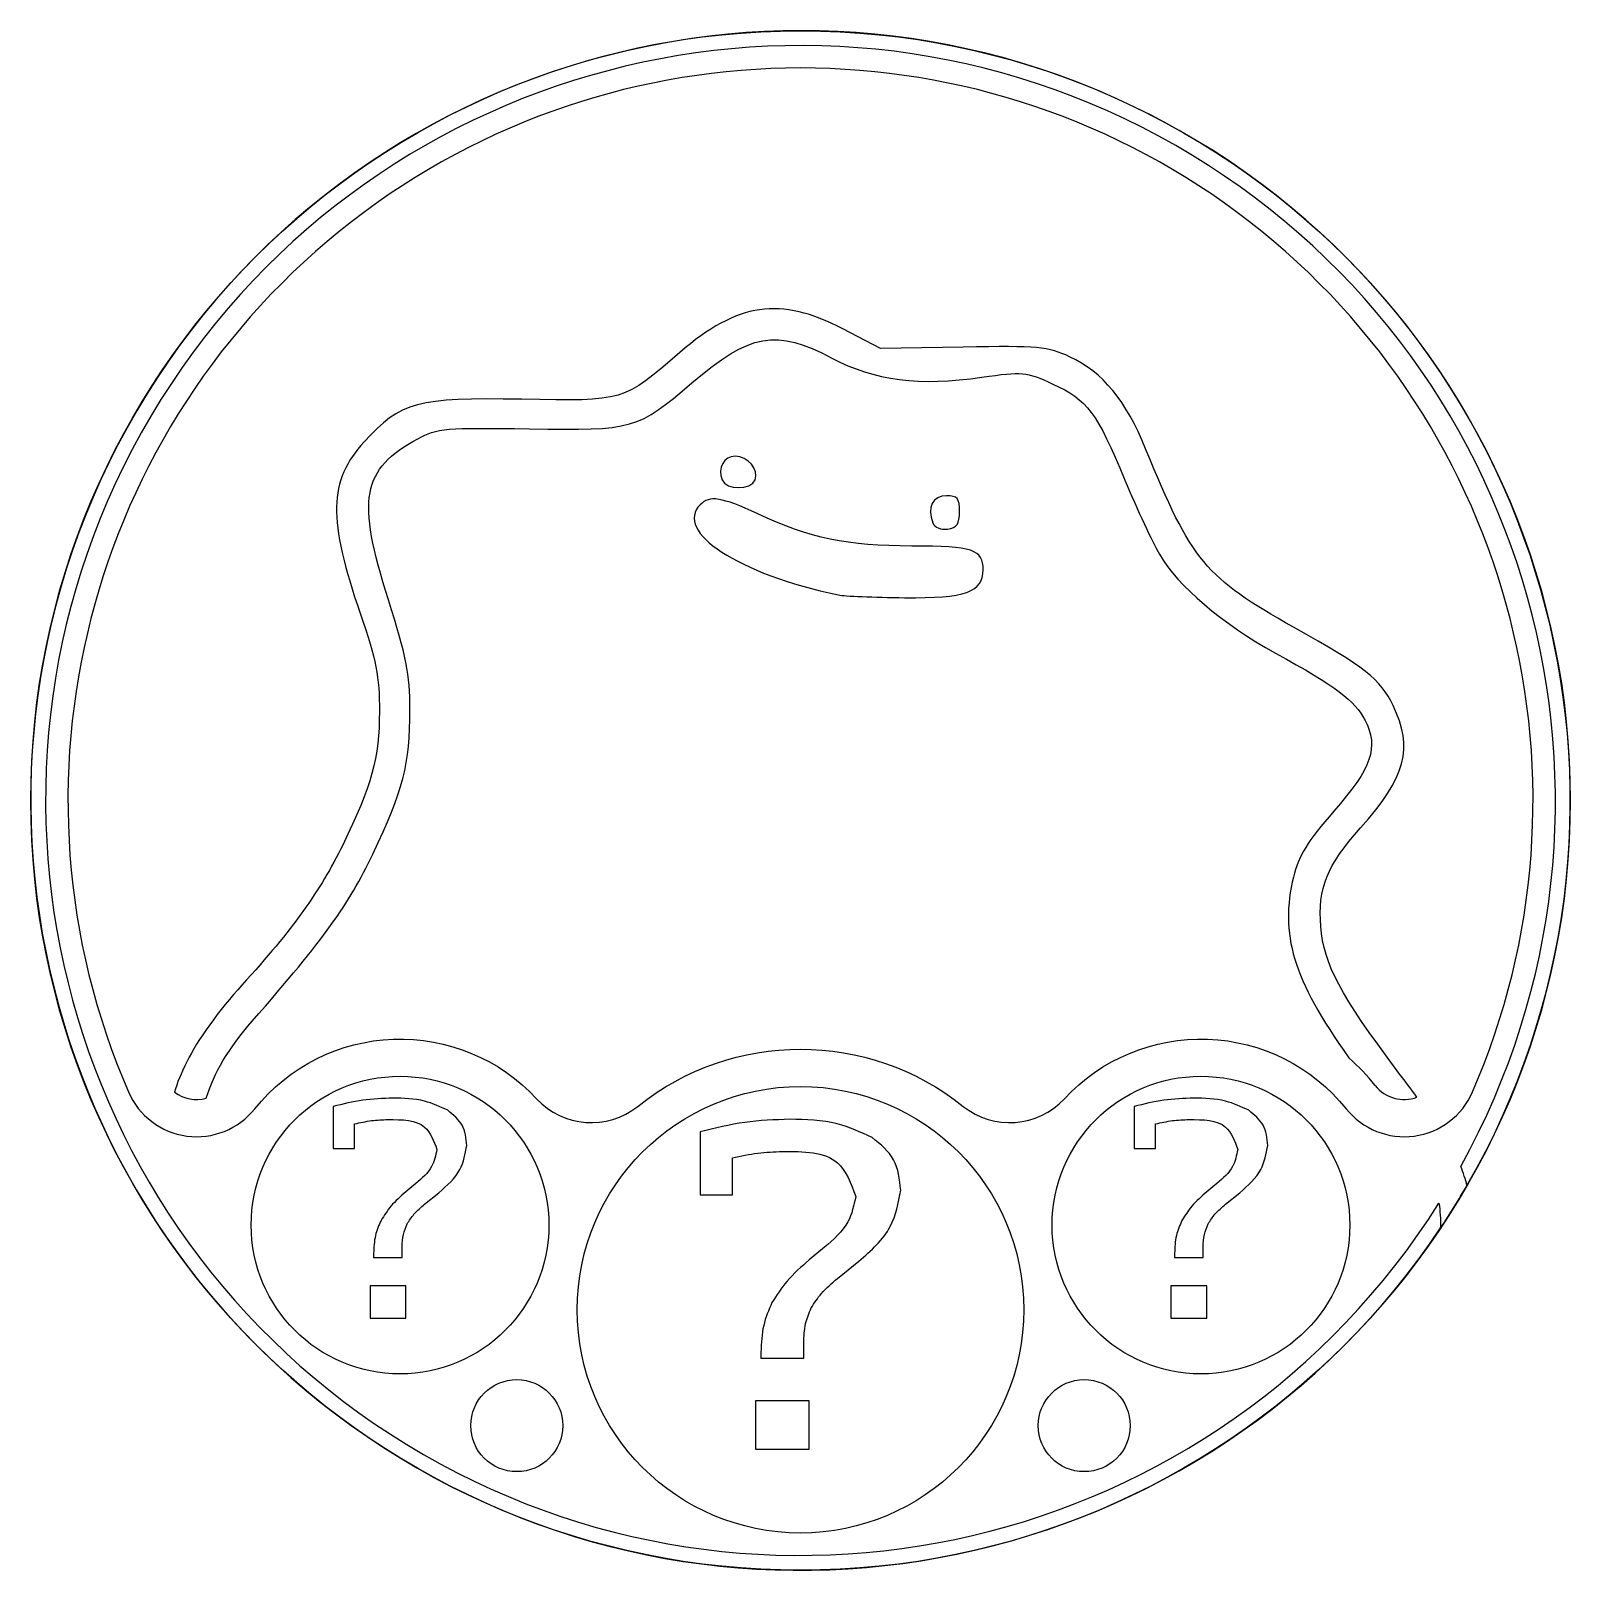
# Model space of a CAD drawing. Header units: millimetres. Extents: x -20.7 to 20.7, y -20.7 to 20.7.
import ezdxf

# ---------------------------------------------------------------- set-up
doc = ezdxf.new("R2010")
doc.units = ezdxf.units.MM
doc.layers.get('0').update_dxf_attribs({"linetype": 'CONTINUOUS'})

msp = doc.modelspace()

# ---------------------------------------------------------------- linework, layer by layer
for p, q in [((2.153, 12.147), (1.136, 12.677)), ((2.153, 12.147), (1.136, 12.677)), ((2.153, 12.147), (1.136, 12.677)), ((2.153, 12.147), (1.136, 12.677)), ((2.153, 12.147), (1.136, 12.677)), ((2.153, 12.147), (1.136, 12.677)), ((2.153, 12.147), (1.136, 12.677)), ((2.153, 12.147), (1.136, 12.677)), ((4.374, 12.186), (2.153, 12.147)), ((4.374, 12.186), (2.153, 12.147)), ((4.374, 12.186), (2.153, 12.147)), ((4.374, 12.186), (2.153, 12.147)), ((4.374, 12.186), (2.153, 12.147)), ((4.374, 12.186), (2.153, 12.147)), ((4.374, 12.186), (2.153, 12.147)), ((4.374, 12.186), (2.153, 12.147)), ((-2.107, 8.614), (-2.107, 8.614)), ((-2.107, 8.614), (-2.107, 8.614)), ((-2.107, 8.614), (-2.107, 8.614)), ((-2.107, 8.614), (-2.107, 8.614)), ((-2.107, 8.614), (-2.107, 8.614)), ((-12.559, -8.224), (-12.559, -9.351)), ((-12.559, -8.224), (-12.559, -9.351)), ((-12.559, -8.224), (-12.559, -9.351)), ((8.966, -8.224), (8.966, -9.351)), ((8.966, -8.224), (8.966, -9.351)), ((8.966, -8.224), (8.966, -9.351)), ((-11.982, -9.351), (-11.982, -8.691)), ((-11.982, -9.351), (-11.982, -8.691)), ((-11.982, -9.351), (-11.982, -8.691)), ((-2.695, -8.906), (-2.695, -10.596)), ((-2.695, -8.906), (-2.695, -10.596)), ((-2.695, -8.906), (-2.695, -10.596)), ((9.542, -9.351), (9.542, -8.691)), ((9.542, -9.351), (9.542, -8.691)), ((9.542, -9.351), (9.542, -8.691)), ((-12.559, -9.351), (-11.982, -9.351)), ((-12.559, -9.351), (-11.982, -9.351)), ((-12.559, -9.351), (-11.982, -9.351)), ((8.966, -9.351), (9.542, -9.351)), ((8.966, -9.351), (9.542, -9.351)), ((8.966, -9.351), (9.542, -9.351)), ((-1.83, -10.596), (-1.83, -9.607)), ((-1.83, -10.596), (-1.83, -9.607)), ((-1.83, -10.596), (-1.83, -9.607)), ((-10.334, -10.292), (-10.606, -10.518)), ((-10.334, -10.292), (-10.606, -10.518)), ((-10.334, -10.292), (-10.606, -10.518)), ((11.191, -10.292), (10.918, -10.518)), ((11.191, -10.292), (10.918, -10.518)), ((11.191, -10.292), (10.918, -10.518)), ((-10.102, -10.851), (-9.716, -10.539)), ((-10.102, -10.851), (-9.716, -10.539)), ((-10.102, -10.851), (-9.716, -10.539)), ((-2.695, -10.596), (-1.83, -10.596)), ((-2.695, -10.596), (-1.83, -10.596)), ((-2.695, -10.596), (-1.83, -10.596)), ((11.422, -10.851), (11.809, -10.539)), ((11.422, -10.851), (11.809, -10.539)), ((11.422, -10.851), (11.809, -10.539)), ((-11.472, -12.168), (-11.472, -12.277)), ((-11.472, -12.168), (-11.472, -12.277)), ((-11.472, -12.168), (-11.472, -12.277)), ((-11.472, -12.277), (-10.704, -12.277)), ((-11.472, -12.277), (-10.704, -12.277)), ((-11.472, -12.277), (-10.704, -12.277)), ((-10.704, -12.277), (-10.704, -12.001)), ((-10.704, -12.277), (-10.704, -12.001)), ((-10.704, -12.277), (-10.704, -12.001)), ((0.643, -12.007), (0.234, -12.346)), ((0.643, -12.007), (0.234, -12.346)), ((0.643, -12.007), (0.234, -12.346)), ((0.99, -12.846), (1.57, -12.378)), ((0.99, -12.846), (1.57, -12.378)), ((0.99, -12.846), (1.57, -12.378)), ((10.053, -12.168), (10.053, -12.277)), ((10.053, -12.168), (10.053, -12.277)), ((10.053, -12.168), (10.053, -12.277)), ((10.053, -12.277), (10.821, -12.277)), ((10.053, -12.277), (10.821, -12.277)), ((10.053, -12.277), (10.821, -12.277)), ((10.821, -12.277), (10.821, -12.001)), ((10.821, -12.277), (10.821, -12.001)), ((10.821, -12.277), (10.821, -12.001)), ((-1.064, -14.822), (-1.064, -14.986)), ((-1.064, -14.822), (-1.064, -14.986)), ((-1.064, -14.822), (-1.064, -14.986)), ((0.088, -14.986), (0.088, -14.571)), ((0.088, -14.986), (0.088, -14.571)), ((0.088, -14.986), (0.088, -14.571)), ((-1.064, -14.986), (0.088, -14.986)), ((-1.064, -14.986), (0.088, -14.986)), ((-1.064, -14.986), (0.088, -14.986))]:
    msp.add_line(p, q)
for points in [[(-7.091, -8.016, 0.393426), (-4.373, -8.219, -0.35083), (4.373, -8.219, 0.393426), (7.091, -8.016, -0.458612), (14.665, -8.285, 0.565024), (18.061, -7.83, 1.523453), (-18.061, -7.83, 0.565024), (-14.665, -8.285, -0.458612)], [(-18.061, -7.83, 0.565024), (-14.665, -8.285, -0.458612), (-7.091, -8.016, 0.393426), (-4.373, -8.219, -0.35083), (4.373, -8.219, 0.393426), (7.091, -8.016, -0.458612), (14.665, -8.285, 0.565024), (18.061, -7.83, 1.523453)], [(-18.061, -7.83, 0.565024), (-14.665, -8.285, -0.458612), (-7.091, -8.016, 0.393426), (-4.373, -8.219, -0.35083), (4.373, -8.219, 0.393426), (7.091, -8.016, -0.458612), (14.665, -8.285, 0.565024), (18.061, -7.83, 1.523453)], [(-18.061, -7.83, 0.565024), (-14.665, -8.285, -0.458612), (-7.091, -8.016, 0.393426), (-4.373, -8.219, -0.35083), (4.373, -8.219, 0.393426), (7.091, -8.016, -0.458612), (14.665, -8.285, 0.565024), (18.061, -7.83, 1.523453)], [(-18.061, -7.83, 0.565024), (-14.665, -8.285, -0.458612), (-7.091, -8.016, 0.393426), (-4.373, -8.219, -0.35083), (4.373, -8.219, 0.393426), (7.091, -8.016, -0.458612), (14.665, -8.285, 0.565024), (18.061, -7.83, 1.523453)], [(-18.061, -7.83, 0.565024), (-14.665, -8.285, -0.458612), (-7.091, -8.016, 0.393426), (-4.373, -8.219, -0.35083), (4.373, -8.219, 0.393426), (7.091, -8.016, -0.458612), (14.665, -8.285, 0.565024), (18.061, -7.83, 1.523453)], [(-18.061, -7.83, 0.565024), (-14.665, -8.285, -0.458612), (-7.091, -8.016, 0.393426), (-4.373, -8.219, -0.35083), (4.373, -8.219, 0.393426), (7.091, -8.016, -0.458612), (14.665, -8.285, 0.565024), (18.061, -7.83, 1.523453)]]:
    msp.add_lwpolyline(points, format="xyb", close=True)
for points in [[(-11.569, -13.91), (-10.606, -13.91), (-10.606, -13.045), (-11.569, -13.045)], [(-11.569, -13.91), (-10.606, -13.91), (-10.606, -13.045), (-11.569, -13.045)], [(-11.569, -13.91), (-10.606, -13.91), (-10.606, -13.045), (-11.569, -13.045)], [(9.956, -13.91), (10.918, -13.91), (10.918, -13.045), (9.956, -13.045)], [(9.956, -13.91), (10.918, -13.91), (10.918, -13.045), (9.956, -13.045)], [(9.956, -13.91), (10.918, -13.91), (10.918, -13.045), (9.956, -13.045)], [(-1.21, -17.435), (0.234, -17.435), (0.234, -16.137), (-1.21, -16.137)], [(-1.21, -17.435), (0.234, -17.435), (0.234, -16.137), (-1.21, -16.137)], [(-1.21, -17.435), (0.234, -17.435), (0.234, -16.137), (-1.21, -16.137)]]:
    msp.add_lwpolyline(points, close=True)
for centre, radius in [((0, 0), 20.685), ((-10.762, -11.41), 4), ((-10.762, -11.41), 4), ((-10.762, -11.41), 4), ((-10.762, -11.41), 4), ((-10.762, -11.41), 4), ((-10.762, -11.41), 4), ((-10.762, -11.41), 4), ((10.762, -11.41), 4), ((10.762, -11.41), 4), ((10.762, -11.41), 4), ((10.762, -11.41), 4), ((10.762, -11.41), 4), ((10.762, -11.41), 4), ((10.762, -11.41), 4), ((0, -13.685), 6), ((0, -13.685), 6), ((0, -13.685), 6), ((0, -13.685), 6), ((0, -13.685), 6), ((0, -13.685), 6), ((0, -13.685), 6), ((-7.625, -16.8), 1.236), ((-7.625, -16.8), 1.236), ((-7.625, -16.8), 1.236), ((-7.625, -16.8), 1.236), ((-7.625, -16.8), 1.236), ((-7.625, -16.8), 1.236), ((-7.625, -16.8), 1.236), ((7.625, -16.8), 1.236), ((7.625, -16.8), 1.236), ((7.625, -16.8), 1.236), ((7.625, -16.8), 1.236), ((7.625, -16.8), 1.236), ((7.625, -16.8), 1.236), ((7.625, -16.8), 1.236)]:
    msp.add_circle(centre, radius)
for centre, radius, start, end in [((0, 0), 20.685, -30.0151, 326.2645), ((0, 0), 20.285, -28.9962, 327.7561), ((0, 0), 20.285, -28.9962, 327.7561), ((0, 0), 20.285, -28.9962, 327.7561), ((0, 0), 20.285, -28.9962, 327.7561), ((0, 0), 20.285, -28.9962, 327.7561), ((0, 0), 20.285, -28.9962, 327.7561), ((0, 0), 20.285, -28.9962, 327.7561), ((10.762, -11.41), 6, 38.6921, 48.4755), ((10.762, -11.41), 6, 38.6921, 48.4755), ((10.762, -11.41), 6, 38.6921, 48.4755), ((10.762, -11.41), 6, 38.6921, 48.4755), ((10.762, -11.41), 6, 38.6921, 48.4755), ((10.762, -11.41), 6, 38.6921, 48.4755), ((10.762, -11.41), 6, 38.6921, 48.4755), ((10.762, -11.41), 6, 38.6921, 48.4755), ((-16.226, -7.034), 1, 233.4716, 284.8521), ((-16.226, -7.034), 1, 233.4716, 284.8521), ((-16.226, -7.034), 1, 233.4716, 284.8521), ((-16.226, -7.034), 1, 233.4716, 284.8521), ((-16.226, -7.034), 1, 233.4716, 284.8521), ((-16.226, -7.034), 1, 233.4716, 284.8521), ((-16.226, -7.034), 1, 233.4716, 284.8521), ((-16.226, -7.034), 1, 233.4716, 284.8521), ((16.226, -7.034), 1, 218.6921, 289.9144), ((16.226, -7.034), 1, 218.6921, 289.9144), ((16.226, -7.034), 1, 218.6921, 289.9144), ((16.226, -7.034), 1, 218.6921, 289.9144), ((16.226, -7.034), 1, 218.6921, 289.9144), ((16.226, -7.034), 1, 218.6921, 289.9144), ((16.226, -7.034), 1, 218.6921, 289.9144), ((16.226, -7.034), 1, 218.6921, 289.9144), ((0, 0), 20.685, 326.2645, 329.9849), ((0, 0), 20.685, 326.2645, 329.9849), ((0, 0), 20.685, 326.2645, 329.9849), ((0, 0), 20.685, 326.2645, 329.9849), ((0, 0), 20.685, 326.2645, 329.9849), ((0, 0), 20.685, 326.2645, 329.9849), ((0, 0), 20.685, 326.2645, 329.9849)]:
    msp.add_arc(centre, radius, start, end)
for points in [[(1.136, 12.677), (-0.538, 13.549), (-1.696, 13.38), (-3.246, 12.038)], [(1.136, 12.677), (-0.538, 13.549), (-1.696, 13.38), (-3.246, 12.038)], [(1.136, 12.677), (-0.538, 13.549), (-1.696, 13.38), (-3.246, 12.038)], [(1.136, 12.677), (-0.538, 13.549), (-1.696, 13.38), (-3.246, 12.038)], [(1.136, 12.677), (-0.538, 13.549), (-1.696, 13.38), (-3.246, 12.038)], [(1.136, 12.677), (-0.538, 13.549), (-1.696, 13.38), (-3.246, 12.038)], [(1.136, 12.677), (-0.538, 13.549), (-1.696, 13.38), (-3.246, 12.038)], [(1.136, 12.677), (-0.538, 13.549), (-1.696, 13.38), (-3.246, 12.038)], [(-3.246, 12.038), (-4.766, 10.722), (-4.735, 10.731), (-7.485, 10.781)], [(-3.246, 12.038), (-4.766, 10.722), (-4.735, 10.731), (-7.485, 10.781)], [(-3.246, 12.038), (-4.766, 10.722), (-4.735, 10.731), (-7.485, 10.781)], [(-3.246, 12.038), (-4.766, 10.722), (-4.735, 10.731), (-7.485, 10.781)], [(-3.246, 12.038), (-4.766, 10.722), (-4.735, 10.731), (-7.485, 10.781)], [(-3.246, 12.038), (-4.766, 10.722), (-4.735, 10.731), (-7.485, 10.781)], [(-3.246, 12.038), (-4.766, 10.722), (-4.735, 10.731), (-7.485, 10.781)], [(-3.246, 12.038), (-4.766, 10.722), (-4.735, 10.731), (-7.485, 10.781)], [(-2.92, 11.22), (-1.357, 12.558), (-0.653, 12.683), (0.845, 11.889)], [(-2.92, 11.22), (-1.357, 12.558), (-0.653, 12.683), (0.845, 11.889)], [(-2.92, 11.22), (-1.357, 12.558), (-0.653, 12.683), (0.845, 11.889)], [(-2.92, 11.22), (-1.357, 12.558), (-0.653, 12.683), (0.845, 11.889)], [(-2.92, 11.22), (-1.357, 12.558), (-0.653, 12.683), (0.845, 11.889)], [(-2.92, 11.22), (-1.357, 12.558), (-0.653, 12.683), (0.845, 11.889)], [(-2.92, 11.22), (-1.357, 12.558), (-0.653, 12.683), (0.845, 11.889)], [(-2.92, 11.22), (-1.357, 12.558), (-0.653, 12.683), (0.845, 11.889)], [(7.232, 11.925), (6.654, 12.196), (6.388, 12.22), (4.374, 12.186)], [(7.232, 11.925), (6.654, 12.196), (6.388, 12.22), (4.374, 12.186)], [(7.232, 11.925), (6.654, 12.196), (6.388, 12.22), (4.374, 12.186)], [(7.232, 11.925), (6.654, 12.196), (6.388, 12.22), (4.374, 12.186)], [(7.232, 11.925), (6.654, 12.196), (6.388, 12.22), (4.374, 12.186)], [(7.232, 11.925), (6.654, 12.196), (6.388, 12.22), (4.374, 12.186)], [(7.232, 11.925), (6.654, 12.196), (6.388, 12.22), (4.374, 12.186)], [(7.232, 11.925), (6.654, 12.196), (6.388, 12.22), (4.374, 12.186)], [(0.845, 11.889), (1.978, 11.288), (3.21, 11.13), (4.872, 11.373)], [(0.845, 11.889), (1.978, 11.288), (3.21, 11.13), (4.872, 11.373)], [(0.845, 11.889), (1.978, 11.288), (3.21, 11.13), (4.872, 11.373)], [(0.845, 11.889), (1.978, 11.288), (3.21, 11.13), (4.872, 11.373)], [(0.845, 11.889), (1.978, 11.288), (3.21, 11.13), (4.872, 11.373)], [(0.845, 11.889), (1.978, 11.288), (3.21, 11.13), (4.872, 11.373)], [(0.845, 11.889), (1.978, 11.288), (3.21, 11.13), (4.872, 11.373)], [(0.845, 11.889), (1.978, 11.288), (3.21, 11.13), (4.872, 11.373)], [(9.275, 9.453), (8.744, 10.756), (8.126, 11.504), (7.232, 11.925)], [(9.275, 9.453), (8.744, 10.756), (8.126, 11.504), (7.232, 11.925)], [(9.275, 9.453), (8.744, 10.756), (8.126, 11.504), (7.232, 11.925)], [(9.275, 9.453), (8.744, 10.756), (8.126, 11.504), (7.232, 11.925)], [(9.275, 9.453), (8.744, 10.756), (8.126, 11.504), (7.232, 11.925)], [(9.275, 9.453), (8.744, 10.756), (8.126, 11.504), (7.232, 11.925)], [(9.275, 9.453), (8.744, 10.756), (8.126, 11.504), (7.232, 11.925)], [(9.275, 9.453), (8.744, 10.756), (8.126, 11.504), (7.232, 11.925)], [(-7.284, 9.987), (-4.489, 9.941), (-4.376, 9.973), (-2.92, 11.22)], [(-7.284, 9.987), (-4.489, 9.941), (-4.376, 9.973), (-2.92, 11.22)], [(-7.284, 9.987), (-4.489, 9.941), (-4.376, 9.973), (-2.92, 11.22)], [(-7.284, 9.987), (-4.489, 9.941), (-4.376, 9.973), (-2.92, 11.22)], [(-7.284, 9.987), (-4.489, 9.941), (-4.376, 9.973), (-2.92, 11.22)], [(-7.284, 9.987), (-4.489, 9.941), (-4.376, 9.973), (-2.92, 11.22)], [(-7.284, 9.987), (-4.489, 9.941), (-4.376, 9.973), (-2.92, 11.22)], [(-7.284, 9.987), (-4.489, 9.941), (-4.376, 9.973), (-2.92, 11.22)], [(4.872, 11.373), (5.975, 11.534), (6.05, 11.527), (6.785, 11.191)], [(4.872, 11.373), (5.975, 11.534), (6.05, 11.527), (6.785, 11.191)], [(4.872, 11.373), (5.975, 11.534), (6.05, 11.527), (6.785, 11.191)], [(4.872, 11.373), (5.975, 11.534), (6.05, 11.527), (6.785, 11.191)], [(4.872, 11.373), (5.975, 11.534), (6.05, 11.527), (6.785, 11.191)], [(4.872, 11.373), (5.975, 11.534), (6.05, 11.527), (6.785, 11.191)], [(4.872, 11.373), (5.975, 11.534), (6.05, 11.527), (6.785, 11.191)], [(4.872, 11.373), (5.975, 11.534), (6.05, 11.527), (6.785, 11.191)], [(6.785, 11.191), (7.711, 10.767), (7.961, 10.433), (8.718, 8.612)], [(6.785, 11.191), (7.711, 10.767), (7.961, 10.433), (8.718, 8.612)], [(6.785, 11.191), (7.711, 10.767), (7.961, 10.433), (8.718, 8.612)], [(6.785, 11.191), (7.711, 10.767), (7.961, 10.433), (8.718, 8.612)], [(6.785, 11.191), (7.711, 10.767), (7.961, 10.433), (8.718, 8.612)], [(6.785, 11.191), (7.711, 10.767), (7.961, 10.433), (8.718, 8.612)], [(6.785, 11.191), (7.711, 10.767), (7.961, 10.433), (8.718, 8.612)], [(6.785, 11.191), (7.711, 10.767), (7.961, 10.433), (8.718, 8.612)], [(-7.485, 10.781), (-10.316, 10.832), (-10.731, 10.72), (-11.724, 9.638)], [(-7.485, 10.781), (-10.316, 10.832), (-10.731, 10.72), (-11.724, 9.638)], [(-7.485, 10.781), (-10.316, 10.832), (-10.731, 10.72), (-11.724, 9.638)], [(-7.485, 10.781), (-10.316, 10.832), (-10.731, 10.72), (-11.724, 9.638)], [(-7.485, 10.781), (-10.316, 10.832), (-10.731, 10.72), (-11.724, 9.638)], [(-7.485, 10.781), (-10.316, 10.832), (-10.731, 10.72), (-11.724, 9.638)], [(-7.485, 10.781), (-10.316, 10.832), (-10.731, 10.72), (-11.724, 9.638)], [(-7.485, 10.781), (-10.316, 10.832), (-10.731, 10.72), (-11.724, 9.638)], [(-10.285, 9.723), (-9.759, 10.006), (-9.55, 10.024), (-7.284, 9.987)], [(-10.285, 9.723), (-9.759, 10.006), (-9.55, 10.024), (-7.284, 9.987)], [(-10.285, 9.723), (-9.759, 10.006), (-9.55, 10.024), (-7.284, 9.987)], [(-10.285, 9.723), (-9.759, 10.006), (-9.55, 10.024), (-7.284, 9.987)], [(-10.285, 9.723), (-9.759, 10.006), (-9.55, 10.024), (-7.284, 9.987)], [(-10.285, 9.723), (-9.759, 10.006), (-9.55, 10.024), (-7.284, 9.987)], [(-10.285, 9.723), (-9.759, 10.006), (-9.55, 10.024), (-7.284, 9.987)], [(-10.285, 9.723), (-9.759, 10.006), (-9.55, 10.024), (-7.284, 9.987)], [(-11.724, 9.638), (-12.688, 8.587), (-12.711, 7.568), (-11.826, 5.01)], [(-11.724, 9.638), (-12.688, 8.587), (-12.711, 7.568), (-11.826, 5.01)], [(-11.724, 9.638), (-12.688, 8.587), (-12.711, 7.568), (-11.826, 5.01)], [(-11.724, 9.638), (-12.688, 8.587), (-12.711, 7.568), (-11.826, 5.01)], [(-11.724, 9.638), (-12.688, 8.587), (-12.711, 7.568), (-11.826, 5.01)], [(-11.724, 9.638), (-12.688, 8.587), (-12.711, 7.568), (-11.826, 5.01)], [(-11.724, 9.638), (-12.688, 8.587), (-12.711, 7.568), (-11.826, 5.01)], [(-11.724, 9.638), (-12.688, 8.587), (-12.711, 7.568), (-11.826, 5.01)], [(-11.074, 5.392), (-11.939, 8.103), (-11.792, 8.912), (-10.285, 9.723)], [(-11.074, 5.392), (-11.939, 8.103), (-11.792, 8.912), (-10.285, 9.723)], [(-11.074, 5.392), (-11.939, 8.103), (-11.792, 8.912), (-10.285, 9.723)], [(-11.074, 5.392), (-11.939, 8.103), (-11.792, 8.912), (-10.285, 9.723)], [(-11.074, 5.392), (-11.939, 8.103), (-11.792, 8.912), (-10.285, 9.723)], [(-11.074, 5.392), (-11.939, 8.103), (-11.792, 8.912), (-10.285, 9.723)], [(-11.074, 5.392), (-11.939, 8.103), (-11.792, 8.912), (-10.285, 9.723)], [(-11.074, 5.392), (-11.939, 8.103), (-11.792, 8.912), (-10.285, 9.723)], [(-1.756, 9.25), (-2.057, 9.25), (-2.23, 8.936), (-2.107, 8.614)], [(-1.756, 9.25), (-2.057, 9.25), (-2.23, 8.936), (-2.107, 8.614)], [(-1.756, 9.25), (-2.057, 9.25), (-2.23, 8.936), (-2.107, 8.614)], [(-1.756, 9.25), (-2.057, 9.25), (-2.23, 8.936), (-2.107, 8.614)], [(-1.756, 9.25), (-2.057, 9.25), (-2.23, 8.936), (-2.107, 8.614)], [(-1.219, 8.616), (-1.112, 8.894), (-1.413, 9.25), (-1.756, 9.25)], [(-1.219, 8.616), (-1.112, 8.894), (-1.413, 9.25), (-1.756, 9.25)], [(-1.219, 8.616), (-1.112, 8.894), (-1.413, 9.25), (-1.756, 9.25)], [(-1.219, 8.616), (-1.112, 8.894), (-1.413, 9.25), (-1.756, 9.25)], [(-1.219, 8.616), (-1.112, 8.894), (-1.413, 9.25), (-1.756, 9.25)], [(13.253, 4.657), (10.88, 5.983), (10.503, 6.438), (9.275, 9.453)], [(13.253, 4.657), (10.88, 5.983), (10.503, 6.438), (9.275, 9.453)], [(13.253, 4.657), (10.88, 5.983), (10.503, 6.438), (9.275, 9.453)], [(13.253, 4.657), (10.88, 5.983), (10.503, 6.438), (9.275, 9.453)], [(13.253, 4.657), (10.88, 5.983), (10.503, 6.438), (9.275, 9.453)], [(13.253, 4.657), (10.88, 5.983), (10.503, 6.438), (9.275, 9.453)], [(13.253, 4.657), (10.88, 5.983), (10.503, 6.438), (9.275, 9.453)], [(13.253, 4.657), (10.88, 5.983), (10.503, 6.438), (9.275, 9.453)], [(-2.107, 8.614), (-2.001, 8.338), (-1.325, 8.339), (-1.219, 8.616)], [(-2.107, 8.614), (-2.001, 8.338), (-1.325, 8.339), (-1.219, 8.616)], [(-2.107, 8.614), (-2.001, 8.338), (-1.325, 8.339), (-1.219, 8.616)], [(-2.107, 8.614), (-2.001, 8.338), (-1.325, 8.339), (-1.219, 8.616)], [(-2.107, 8.614), (-2.001, 8.338), (-1.325, 8.339), (-1.219, 8.616)], [(8.718, 8.612), (9.041, 7.836), (9.459, 6.939), (9.646, 6.619)], [(8.718, 8.612), (9.041, 7.836), (9.459, 6.939), (9.646, 6.619)], [(8.718, 8.612), (9.041, 7.836), (9.459, 6.939), (9.646, 6.619)], [(8.718, 8.612), (9.041, 7.836), (9.459, 6.939), (9.646, 6.619)], [(8.718, 8.612), (9.041, 7.836), (9.459, 6.939), (9.646, 6.619)], [(8.718, 8.612), (9.041, 7.836), (9.459, 6.939), (9.646, 6.619)], [(8.718, 8.612), (9.041, 7.836), (9.459, 6.939), (9.646, 6.619)], [(8.718, 8.612), (9.041, 7.836), (9.459, 6.939), (9.646, 6.619)], [(-2.695, 7.949), (-3.417, 7.227), (-1.667, 6.085), (1.022, 5.525)], [(-2.695, 7.949), (-3.417, 7.227), (-1.667, 6.085), (1.022, 5.525)], [(-2.695, 7.949), (-3.417, 7.227), (-1.667, 6.085), (1.022, 5.525)], [(-2.695, 7.949), (-3.417, 7.227), (-1.667, 6.085), (1.022, 5.525)], [(-2.695, 7.949), (-3.417, 7.227), (-1.667, 6.085), (1.022, 5.525)], [(-1.149, 7.701), (-2.132, 8.158), (-2.437, 8.207), (-2.695, 7.949)], [(-1.149, 7.701), (-2.132, 8.158), (-2.437, 8.207), (-2.695, 7.949)], [(-1.149, 7.701), (-2.132, 8.158), (-2.437, 8.207), (-2.695, 7.949)], [(-1.149, 7.701), (-2.132, 8.158), (-2.437, 8.207), (-2.695, 7.949)], [(-1.149, 7.701), (-2.132, 8.158), (-2.437, 8.207), (-2.695, 7.949)], [(3.921, 8.19), (3.557, 8.19), (3.397, 7.874), (3.554, 7.465)], [(3.921, 8.19), (3.557, 8.19), (3.397, 7.874), (3.554, 7.465)], [(3.921, 8.19), (3.557, 8.19), (3.397, 7.874), (3.554, 7.465)], [(3.921, 8.19), (3.557, 8.19), (3.397, 7.874), (3.554, 7.465)], [(3.921, 8.19), (3.557, 8.19), (3.397, 7.874), (3.554, 7.465)], [(4.273, 7.766), (4.273, 8.123), (4.218, 8.19), (3.921, 8.19)], [(4.273, 7.766), (4.273, 8.123), (4.218, 8.19), (3.921, 8.19)], [(4.273, 7.766), (4.273, 8.123), (4.218, 8.19), (3.921, 8.19)], [(4.273, 7.766), (4.273, 8.123), (4.218, 8.19), (3.921, 8.19)], [(4.273, 7.766), (4.273, 8.123), (4.218, 8.19), (3.921, 8.19)], [(2.992, 6.838), (1.268, 6.839), (0.243, 7.053), (-1.149, 7.701)], [(2.992, 6.838), (1.268, 6.839), (0.243, 7.053), (-1.149, 7.701)], [(2.992, 6.838), (1.268, 6.839), (0.243, 7.053), (-1.149, 7.701)], [(2.992, 6.838), (1.268, 6.839), (0.243, 7.053), (-1.149, 7.701)], [(2.992, 6.838), (1.268, 6.839), (0.243, 7.053), (-1.149, 7.701)], [(3.554, 7.465), (3.602, 7.34), (3.767, 7.27), (3.954, 7.296)], [(3.554, 7.465), (3.602, 7.34), (3.767, 7.27), (3.954, 7.296)], [(3.554, 7.465), (3.602, 7.34), (3.767, 7.27), (3.954, 7.296)], [(3.554, 7.465), (3.602, 7.34), (3.767, 7.27), (3.954, 7.296)], [(3.554, 7.465), (3.602, 7.34), (3.767, 7.27), (3.954, 7.296)], [(3.954, 7.296), (4.204, 7.332), (4.273, 7.433), (4.273, 7.766)], [(3.954, 7.296), (4.204, 7.332), (4.273, 7.433), (4.273, 7.766)], [(3.954, 7.296), (4.204, 7.332), (4.273, 7.433), (4.273, 7.766)], [(3.954, 7.296), (4.204, 7.332), (4.273, 7.433), (4.273, 7.766)], [(3.954, 7.296), (4.204, 7.332), (4.273, 7.433), (4.273, 7.766)], [(4.909, 6.202), (4.909, 6.745), (4.632, 6.837), (2.992, 6.838)], [(4.909, 6.202), (4.909, 6.745), (4.632, 6.837), (2.992, 6.838)], [(4.909, 6.202), (4.909, 6.745), (4.632, 6.837), (2.992, 6.838)], [(4.909, 6.202), (4.909, 6.745), (4.632, 6.837), (2.992, 6.838)], [(4.909, 6.202), (4.909, 6.745), (4.632, 6.837), (2.992, 6.838)], [(9.646, 6.619), (10.148, 5.761), (11.337, 4.748), (12.764, 3.962)], [(9.646, 6.619), (10.148, 5.761), (11.337, 4.748), (12.764, 3.962)], [(9.646, 6.619), (10.148, 5.761), (11.337, 4.748), (12.764, 3.962)], [(9.646, 6.619), (10.148, 5.761), (11.337, 4.748), (12.764, 3.962)], [(9.646, 6.619), (10.148, 5.761), (11.337, 4.748), (12.764, 3.962)], [(9.646, 6.619), (10.148, 5.761), (11.337, 4.748), (12.764, 3.962)], [(9.646, 6.619), (10.148, 5.761), (11.337, 4.748), (12.764, 3.962)], [(9.646, 6.619), (10.148, 5.761), (11.337, 4.748), (12.764, 3.962)], [(2.793, 5.45), (4.432, 5.432), (4.909, 5.601), (4.909, 6.202)], [(2.793, 5.45), (4.432, 5.432), (4.909, 5.601), (4.909, 6.202)], [(2.793, 5.45), (4.432, 5.432), (4.909, 5.601), (4.909, 6.202)], [(2.793, 5.45), (4.432, 5.432), (4.909, 5.601), (4.909, 6.202)], [(2.793, 5.45), (4.432, 5.432), (4.909, 5.601), (4.909, 6.202)], [(-10.497, 2.451), (-10.497, 3.386), (-10.597, 3.897), (-11.074, 5.392)], [(-10.497, 2.451), (-10.497, 3.386), (-10.597, 3.897), (-11.074, 5.392)], [(-10.497, 2.451), (-10.497, 3.386), (-10.597, 3.897), (-11.074, 5.392)], [(-10.497, 2.451), (-10.497, 3.386), (-10.597, 3.897), (-11.074, 5.392)], [(-10.497, 2.451), (-10.497, 3.386), (-10.597, 3.897), (-11.074, 5.392)], [(-10.497, 2.451), (-10.497, 3.386), (-10.597, 3.897), (-11.074, 5.392)], [(-10.497, 2.451), (-10.497, 3.386), (-10.597, 3.897), (-11.074, 5.392)], [(-10.497, 2.451), (-10.497, 3.386), (-10.597, 3.897), (-11.074, 5.392)], [(1.022, 5.525), (1.178, 5.493), (1.974, 5.459), (2.793, 5.45)], [(1.022, 5.525), (1.178, 5.493), (1.974, 5.459), (2.793, 5.45)], [(1.022, 5.525), (1.178, 5.493), (1.974, 5.459), (2.793, 5.45)], [(1.022, 5.525), (1.178, 5.493), (1.974, 5.459), (2.793, 5.45)], [(1.022, 5.525), (1.178, 5.493), (1.974, 5.459), (2.793, 5.45)], [(-11.826, 5.01), (-11.401, 3.779), (-11.314, 3.333), (-11.316, 2.395)], [(-11.826, 5.01), (-11.401, 3.779), (-11.314, 3.333), (-11.316, 2.395)], [(-11.826, 5.01), (-11.401, 3.779), (-11.314, 3.333), (-11.316, 2.395)], [(-11.826, 5.01), (-11.401, 3.779), (-11.314, 3.333), (-11.316, 2.395)], [(-11.826, 5.01), (-11.401, 3.779), (-11.314, 3.333), (-11.316, 2.395)], [(-11.826, 5.01), (-11.401, 3.779), (-11.314, 3.333), (-11.316, 2.395)], [(-11.826, 5.01), (-11.401, 3.779), (-11.314, 3.333), (-11.316, 2.395)], [(-11.826, 5.01), (-11.401, 3.779), (-11.314, 3.333), (-11.316, 2.395)], [(15.926, 2.551), (15.579, 3.269), (15.19, 3.574), (13.253, 4.657)], [(15.926, 2.551), (15.579, 3.269), (15.19, 3.574), (13.253, 4.657)], [(15.926, 2.551), (15.579, 3.269), (15.19, 3.574), (13.253, 4.657)], [(15.926, 2.551), (15.579, 3.269), (15.19, 3.574), (13.253, 4.657)], [(15.926, 2.551), (15.579, 3.269), (15.19, 3.574), (13.253, 4.657)], [(15.926, 2.551), (15.579, 3.269), (15.19, 3.574), (13.253, 4.657)], [(15.926, 2.551), (15.579, 3.269), (15.19, 3.574), (13.253, 4.657)], [(15.926, 2.551), (15.579, 3.269), (15.19, 3.574), (13.253, 4.657)], [(12.764, 3.962), (14.396, 3.064), (14.893, 2.691), (15.171, 2.154)], [(12.764, 3.962), (14.396, 3.064), (14.893, 2.691), (15.171, 2.154)], [(12.764, 3.962), (14.396, 3.064), (14.893, 2.691), (15.171, 2.154)], [(12.764, 3.962), (14.396, 3.064), (14.893, 2.691), (15.171, 2.154)], [(12.764, 3.962), (14.396, 3.064), (14.893, 2.691), (15.171, 2.154)], [(12.764, 3.962), (14.396, 3.064), (14.893, 2.691), (15.171, 2.154)], [(12.764, 3.962), (14.396, 3.064), (14.893, 2.691), (15.171, 2.154)], [(12.764, 3.962), (14.396, 3.064), (14.893, 2.691), (15.171, 2.154)], [(15.048, -0.739), (16.268, 0.622), (16.478, 1.41), (15.926, 2.551)], [(15.048, -0.739), (16.268, 0.622), (16.478, 1.41), (15.926, 2.551)], [(15.048, -0.739), (16.268, 0.622), (16.478, 1.41), (15.926, 2.551)], [(15.048, -0.739), (16.268, 0.622), (16.478, 1.41), (15.926, 2.551)], [(15.048, -0.739), (16.268, 0.622), (16.478, 1.41), (15.926, 2.551)], [(15.048, -0.739), (16.268, 0.622), (16.478, 1.41), (15.926, 2.551)], [(15.048, -0.739), (16.268, 0.622), (16.478, 1.41), (15.926, 2.551)], [(15.048, -0.739), (16.268, 0.622), (16.478, 1.41), (15.926, 2.551)], [(-11.316, 2.395), (-11.319, 1.14), (-11.521, 0.407), (-12.303, -1.196)], [(-11.316, 2.395), (-11.319, 1.14), (-11.521, 0.407), (-12.303, -1.196)], [(-11.316, 2.395), (-11.319, 1.14), (-11.521, 0.407), (-12.303, -1.196)], [(-11.316, 2.395), (-11.319, 1.14), (-11.521, 0.407), (-12.303, -1.196)], [(-11.316, 2.395), (-11.319, 1.14), (-11.521, 0.407), (-12.303, -1.196)], [(-11.316, 2.395), (-11.319, 1.14), (-11.521, 0.407), (-12.303, -1.196)], [(-11.316, 2.395), (-11.319, 1.14), (-11.521, 0.407), (-12.303, -1.196)], [(-11.316, 2.395), (-11.319, 1.14), (-11.521, 0.407), (-12.303, -1.196)], [(-11.495, -1.441), (-10.671, 0.278), (-10.497, 0.959), (-10.497, 2.451)], [(-11.495, -1.441), (-10.671, 0.278), (-10.497, 0.959), (-10.497, 2.451)], [(-11.495, -1.441), (-10.671, 0.278), (-10.497, 0.959), (-10.497, 2.451)], [(-11.495, -1.441), (-10.671, 0.278), (-10.497, 0.959), (-10.497, 2.451)], [(-11.495, -1.441), (-10.671, 0.278), (-10.497, 0.959), (-10.497, 2.451)], [(-11.495, -1.441), (-10.671, 0.278), (-10.497, 0.959), (-10.497, 2.451)], [(-11.495, -1.441), (-10.671, 0.278), (-10.497, 0.959), (-10.497, 2.451)], [(-11.495, -1.441), (-10.671, 0.278), (-10.497, 0.959), (-10.497, 2.451)], [(15.171, 2.154), (15.544, 1.433), (15.353, 0.877), (14.332, -0.289)], [(15.171, 2.154), (15.544, 1.433), (15.353, 0.877), (14.332, -0.289)], [(15.171, 2.154), (15.544, 1.433), (15.353, 0.877), (14.332, -0.289)], [(15.171, 2.154), (15.544, 1.433), (15.353, 0.877), (14.332, -0.289)], [(15.171, 2.154), (15.544, 1.433), (15.353, 0.877), (14.332, -0.289)], [(15.171, 2.154), (15.544, 1.433), (15.353, 0.877), (14.332, -0.289)], [(15.171, 2.154), (15.544, 1.433), (15.353, 0.877), (14.332, -0.289)], [(15.171, 2.154), (15.544, 1.433), (15.353, 0.877), (14.332, -0.289)], [(14.332, -0.289), (13.627, -1.093), (13.383, -1.491), (13.248, -2.056)], [(14.332, -0.289), (13.627, -1.093), (13.383, -1.491), (13.248, -2.056)], [(14.332, -0.289), (13.627, -1.093), (13.383, -1.491), (13.248, -2.056)], [(14.332, -0.289), (13.627, -1.093), (13.383, -1.491), (13.248, -2.056)], [(14.332, -0.289), (13.627, -1.093), (13.383, -1.491), (13.248, -2.056)], [(14.332, -0.289), (13.627, -1.093), (13.383, -1.491), (13.248, -2.056)], [(14.332, -0.289), (13.627, -1.093), (13.383, -1.491), (13.248, -2.056)], [(14.332, -0.289), (13.627, -1.093), (13.383, -1.491), (13.248, -2.056)], [(13.983, -3.388), (13.898, -2.361), (14.145, -1.746), (15.048, -0.739)], [(13.983, -3.388), (13.898, -2.361), (14.145, -1.746), (15.048, -0.739)], [(13.983, -3.388), (13.898, -2.361), (14.145, -1.746), (15.048, -0.739)], [(13.983, -3.388), (13.898, -2.361), (14.145, -1.746), (15.048, -0.739)], [(13.983, -3.388), (13.898, -2.361), (14.145, -1.746), (15.048, -0.739)], [(13.983, -3.388), (13.898, -2.361), (14.145, -1.746), (15.048, -0.739)], [(13.983, -3.388), (13.898, -2.361), (14.145, -1.746), (15.048, -0.739)], [(13.983, -3.388), (13.898, -2.361), (14.145, -1.746), (15.048, -0.739)], [(-12.303, -1.196), (-12.914, -2.449), (-13.634, -3.449), (-15.012, -4.96)], [(-12.303, -1.196), (-12.914, -2.449), (-13.634, -3.449), (-15.012, -4.96)], [(-12.303, -1.196), (-12.914, -2.449), (-13.634, -3.449), (-15.012, -4.96)], [(-12.303, -1.196), (-12.914, -2.449), (-13.634, -3.449), (-15.012, -4.96)], [(-12.303, -1.196), (-12.914, -2.449), (-13.634, -3.449), (-15.012, -4.96)], [(-12.303, -1.196), (-12.914, -2.449), (-13.634, -3.449), (-15.012, -4.96)], [(-12.303, -1.196), (-12.914, -2.449), (-13.634, -3.449), (-15.012, -4.96)], [(-12.303, -1.196), (-12.914, -2.449), (-13.634, -3.449), (-15.012, -4.96)], [(-14.733, -5.933), (-12.777, -3.682), (-12.157, -2.821), (-11.495, -1.441)], [(-14.733, -5.933), (-12.777, -3.682), (-12.157, -2.821), (-11.495, -1.441)], [(-14.733, -5.933), (-12.777, -3.682), (-12.157, -2.821), (-11.495, -1.441)], [(-14.733, -5.933), (-12.777, -3.682), (-12.157, -2.821), (-11.495, -1.441)], [(-14.733, -5.933), (-12.777, -3.682), (-12.157, -2.821), (-11.495, -1.441)], [(-14.733, -5.933), (-12.777, -3.682), (-12.157, -2.821), (-11.495, -1.441)], [(-14.733, -5.933), (-12.777, -3.682), (-12.157, -2.821), (-11.495, -1.441)], [(-14.733, -5.933), (-12.777, -3.682), (-12.157, -2.821), (-11.495, -1.441)], [(13.248, -2.056), (12.879, -3.592), (13.214, -4.777), (14.74, -6.918)], [(13.248, -2.056), (12.879, -3.592), (13.214, -4.777), (14.74, -6.918)], [(13.248, -2.056), (12.879, -3.592), (13.214, -4.777), (14.74, -6.918)], [(13.248, -2.056), (12.879, -3.592), (13.214, -4.777), (14.74, -6.918)], [(13.248, -2.056), (12.879, -3.592), (13.214, -4.777), (14.74, -6.918)], [(13.248, -2.056), (12.879, -3.592), (13.214, -4.777), (14.74, -6.918)], [(13.248, -2.056), (12.879, -3.592), (13.214, -4.777), (14.74, -6.918)], [(13.248, -2.056), (12.879, -3.592), (13.214, -4.777), (14.74, -6.918)], [(16.038, -7.265), (14.499, -5.218), (14.067, -4.404), (13.983, -3.388)], [(16.038, -7.265), (14.499, -5.218), (14.067, -4.404), (13.983, -3.388)], [(16.038, -7.265), (14.499, -5.218), (14.067, -4.404), (13.983, -3.388)], [(16.038, -7.265), (14.499, -5.218), (14.067, -4.404), (13.983, -3.388)], [(16.038, -7.265), (14.499, -5.218), (14.067, -4.404), (13.983, -3.388)], [(16.038, -7.265), (14.499, -5.218), (14.067, -4.404), (13.983, -3.388)], [(16.038, -7.265), (14.499, -5.218), (14.067, -4.404), (13.983, -3.388)], [(16.038, -7.265), (14.499, -5.218), (14.067, -4.404), (13.983, -3.388)], [(-15.012, -4.96), (-15.611, -5.617), (-16.223, -6.467), (-16.482, -7.004)], [(-15.012, -4.96), (-15.611, -5.617), (-16.223, -6.467), (-16.482, -7.004)], [(-15.012, -4.96), (-15.611, -5.617), (-16.223, -6.467), (-16.482, -7.004)], [(-15.012, -4.96), (-15.611, -5.617), (-16.223, -6.467), (-16.482, -7.004)], [(-15.012, -4.96), (-15.611, -5.617), (-16.223, -6.467), (-16.482, -7.004)], [(-15.012, -4.96), (-15.611, -5.617), (-16.223, -6.467), (-16.482, -7.004)], [(-15.012, -4.96), (-15.611, -5.617), (-16.223, -6.467), (-16.482, -7.004)], [(-15.012, -4.96), (-15.611, -5.617), (-16.223, -6.467), (-16.482, -7.004)], [(-15.97, -8.001), (-15.762, -7.313), (-15.366, -6.662), (-14.733, -5.933)], [(-15.97, -8.001), (-15.762, -7.313), (-15.366, -6.662), (-14.733, -5.933)], [(-15.97, -8.001), (-15.762, -7.313), (-15.366, -6.662), (-14.733, -5.933)], [(-15.97, -8.001), (-15.762, -7.313), (-15.366, -6.662), (-14.733, -5.933)], [(-15.97, -8.001), (-15.762, -7.313), (-15.366, -6.662), (-14.733, -5.933)], [(-15.97, -8.001), (-15.762, -7.313), (-15.366, -6.662), (-14.733, -5.933)], [(-15.97, -8.001), (-15.762, -7.313), (-15.366, -6.662), (-14.733, -5.933)], [(-15.97, -8.001), (-15.762, -7.313), (-15.366, -6.662), (-14.733, -5.933)], [(-16.482, -7.004), (-16.65, -7.35), (-16.755, -7.589), (-16.821, -7.838)], [(-16.482, -7.004), (-16.65, -7.35), (-16.755, -7.589), (-16.821, -7.838)], [(-16.482, -7.004), (-16.65, -7.35), (-16.755, -7.589), (-16.821, -7.838)], [(-16.482, -7.004), (-16.65, -7.35), (-16.755, -7.589), (-16.821, -7.838)], [(-16.482, -7.004), (-16.65, -7.35), (-16.755, -7.589), (-16.821, -7.838)], [(-16.482, -7.004), (-16.65, -7.35), (-16.755, -7.589), (-16.821, -7.838)], [(-16.482, -7.004), (-16.65, -7.35), (-16.755, -7.589), (-16.821, -7.838)], [(-16.482, -7.004), (-16.65, -7.35), (-16.755, -7.589), (-16.821, -7.838)], [(16.566, -7.975), (16.409, -7.76), (16.233, -7.524), (16.038, -7.265)], [(16.566, -7.975), (16.409, -7.76), (16.233, -7.524), (16.038, -7.265)], [(16.566, -7.975), (16.409, -7.76), (16.233, -7.524), (16.038, -7.265)], [(16.566, -7.975), (16.409, -7.76), (16.233, -7.524), (16.038, -7.265)], [(16.566, -7.975), (16.409, -7.76), (16.233, -7.524), (16.038, -7.265)], [(16.566, -7.975), (16.409, -7.76), (16.233, -7.524), (16.038, -7.265)], [(16.566, -7.975), (16.409, -7.76), (16.233, -7.524), (16.038, -7.265)], [(16.566, -7.975), (16.409, -7.76), (16.233, -7.524), (16.038, -7.265)], [(17.911, -10.347), (17.871, -10.175), (17.817, -10.008), (17.742, -9.833)], [(17.911, -10.347), (17.871, -10.175), (17.817, -10.008), (17.742, -9.833)], [(17.911, -10.347), (17.871, -10.175), (17.817, -10.008), (17.742, -9.833)], [(17.911, -10.347), (17.871, -10.175), (17.817, -10.008), (17.742, -9.833)], [(17.911, -10.347), (17.871, -10.175), (17.817, -10.008), (17.742, -9.833)], [(17.911, -10.347), (17.871, -10.175), (17.817, -10.008), (17.742, -9.833)], [(17.911, -10.347), (17.871, -10.175), (17.817, -10.008), (17.742, -9.833)], [(17.157, -10.823), (17.189, -11.028), (17.201, -11.243), (17.202, -11.488)], [(17.157, -10.823), (17.189, -11.028), (17.201, -11.243), (17.202, -11.488)], [(17.157, -10.823), (17.189, -11.028), (17.201, -11.243), (17.202, -11.488)], [(17.157, -10.823), (17.189, -11.028), (17.201, -11.243), (17.202, -11.488)], [(17.157, -10.823), (17.189, -11.028), (17.201, -11.243), (17.202, -11.488)], [(17.157, -10.823), (17.189, -11.028), (17.201, -11.243), (17.202, -11.488)], [(17.157, -10.823), (17.189, -11.028), (17.201, -11.243), (17.202, -11.488)]]:
    msp.add_open_spline(points, degree=3)
for points, knots in [([(-10.953, -7.998), (-11.224, -8.008), (-11.767, -8.027), (-12.294, -8.158), (-12.559, -8.224)], [-0.1625414, -0.1625414, -0.1625414, -0.1625414, -0.0814791, 0, 0, 0, 0]), ([(-10.953, -7.998), (-11.224, -8.008), (-11.767, -8.027), (-12.294, -8.158), (-12.559, -8.224)], [-0.1625414, -0.1625414, -0.1625414, -0.1625414, -0.0814791, 0, 0, 0, 0]), ([(-10.953, -7.998), (-11.224, -8.008), (-11.767, -8.027), (-12.294, -8.158), (-12.559, -8.224)], [-0.1625414, -0.1625414, -0.1625414, -0.1625414, -0.0814791, 0, 0, 0, 0]), ([(-9.478, -8.326), (-9.683, -8.231), (-10.149, -8.014), (-10.665, -8.004), (-10.953, -7.998)], [-0.1525483, -0.1525483, -0.1525483, -0.1525483, -0.0853989, 0, 0, 0, 0]), ([(-9.478, -8.326), (-9.683, -8.231), (-10.149, -8.014), (-10.665, -8.004), (-10.953, -7.998)], [-0.1525483, -0.1525483, -0.1525483, -0.1525483, -0.0853989, 0, 0, 0, 0]), ([(-9.478, -8.326), (-9.683, -8.231), (-10.149, -8.014), (-10.665, -8.004), (-10.953, -7.998)], [-0.1525483, -0.1525483, -0.1525483, -0.1525483, -0.0853989, 0, 0, 0, 0]), ([(10.571, -7.998), (10.3, -8.008), (9.757, -8.027), (9.23, -8.158), (8.966, -8.224)], [-0.1625414, -0.1625414, -0.1625414, -0.1625414, -0.0814791, 0, 0, 0, 0]), ([(10.571, -7.998), (10.3, -8.008), (9.757, -8.027), (9.23, -8.158), (8.966, -8.224)], [-0.1625414, -0.1625414, -0.1625414, -0.1625414, -0.0814791, 0, 0, 0, 0]), ([(10.571, -7.998), (10.3, -8.008), (9.757, -8.027), (9.23, -8.158), (8.966, -8.224)], [-0.1625414, -0.1625414, -0.1625414, -0.1625414, -0.0814791, 0, 0, 0, 0]), ([(12.046, -8.326), (11.841, -8.231), (11.375, -8.014), (10.86, -8.004), (10.571, -7.998)], [-0.1525483, -0.1525483, -0.1525483, -0.1525483, -0.0853989, 0, 0, 0, 0]), ([(12.046, -8.326), (11.841, -8.231), (11.375, -8.014), (10.86, -8.004), (10.571, -7.998)], [-0.1525483, -0.1525483, -0.1525483, -0.1525483, -0.0853989, 0, 0, 0, 0]), ([(12.046, -8.326), (11.841, -8.231), (11.375, -8.014), (10.86, -8.004), (10.571, -7.998)], [-0.1525483, -0.1525483, -0.1525483, -0.1525483, -0.0853989, 0, 0, 0, 0]), ([(-11.982, -8.691), (-11.831, -8.657), (-11.536, -8.591), (-11.234, -8.58), (-11.086, -8.575)], [-0.0905595, -0.0905595, -0.0905595, -0.0905595, -0.04432774, 0, 0, 0, 0]), ([(-11.982, -8.691), (-11.831, -8.657), (-11.536, -8.591), (-11.234, -8.58), (-11.086, -8.575)], [-0.0905595, -0.0905595, -0.0905595, -0.0905595, -0.04432774, 0, 0, 0, 0]), ([(-11.982, -8.691), (-11.831, -8.657), (-11.536, -8.591), (-11.234, -8.58), (-11.086, -8.575)], [-0.0905595, -0.0905595, -0.0905595, -0.0905595, -0.04432774, 0, 0, 0, 0]), ([(-11.086, -8.575), (-10.707, -8.575), (-10.07, -8.574), (-9.858, -9.148), (-9.772, -9.381)], [-0.1693201, -0.1693201, -0.1693201, -0.1693201, -0.0687813, 0, 0, 0, 0]), ([(-11.086, -8.575), (-10.707, -8.575), (-10.07, -8.574), (-9.858, -9.148), (-9.772, -9.381)], [-0.1693201, -0.1693201, -0.1693201, -0.1693201, -0.0687813, 0, 0, 0, 0]), ([(-11.086, -8.575), (-10.707, -8.575), (-10.07, -8.574), (-9.858, -9.148), (-9.772, -9.381)], [-0.1693201, -0.1693201, -0.1693201, -0.1693201, -0.0687813, 0, 0, 0, 0]), ([(-8.966, -9.269), (-8.987, -9.076), (-9.029, -8.691), (-9.329, -8.447), (-9.478, -8.326)], [-0.1112879, -0.1112879, -0.1112879, -0.1112879, -0.0554339, 0, 0, 0, 0]), ([(-8.966, -9.269), (-8.987, -9.076), (-9.029, -8.691), (-9.329, -8.447), (-9.478, -8.326)], [-0.1112879, -0.1112879, -0.1112879, -0.1112879, -0.0554339, 0, 0, 0, 0]), ([(-8.966, -9.269), (-8.987, -9.076), (-9.029, -8.691), (-9.329, -8.447), (-9.478, -8.326)], [-0.1112879, -0.1112879, -0.1112879, -0.1112879, -0.0554339, 0, 0, 0, 0]), ([(-0.286, -8.567), (-0.693, -8.581), (-1.507, -8.61), (-2.298, -8.807), (-2.695, -8.906)], [-0.2438122, -0.2438122, -0.2438122, -0.2438122, -0.1222186, 0, 0, 0, 0]), ([(-0.286, -8.567), (-0.693, -8.581), (-1.507, -8.61), (-2.298, -8.807), (-2.695, -8.906)], [-0.2438122, -0.2438122, -0.2438122, -0.2438122, -0.1222186, 0, 0, 0, 0]), ([(-0.286, -8.567), (-0.693, -8.581), (-1.507, -8.61), (-2.298, -8.807), (-2.695, -8.906)], [-0.2438122, -0.2438122, -0.2438122, -0.2438122, -0.1222186, 0, 0, 0, 0]), ([(1.926, -9.058), (1.618, -8.915), (0.919, -8.591), (0.146, -8.576), (-0.286, -8.567)], [-0.2288224, -0.2288224, -0.2288224, -0.2288224, -0.1280983, 0, 0, 0, 0]), ([(1.926, -9.058), (1.618, -8.915), (0.919, -8.591), (0.146, -8.576), (-0.286, -8.567)], [-0.2288224, -0.2288224, -0.2288224, -0.2288224, -0.1280983, 0, 0, 0, 0]), ([(1.926, -9.058), (1.618, -8.915), (0.919, -8.591), (0.146, -8.576), (-0.286, -8.567)], [-0.2288224, -0.2288224, -0.2288224, -0.2288224, -0.1280983, 0, 0, 0, 0]), ([(9.542, -8.691), (9.693, -8.657), (9.988, -8.591), (10.291, -8.58), (10.439, -8.575)], [-0.0905595, -0.0905595, -0.0905595, -0.0905595, -0.04432774, 0, 0, 0, 0]), ([(9.542, -8.691), (9.693, -8.657), (9.988, -8.591), (10.291, -8.58), (10.439, -8.575)], [-0.0905595, -0.0905595, -0.0905595, -0.0905595, -0.04432774, 0, 0, 0, 0]), ([(9.542, -8.691), (9.693, -8.657), (9.988, -8.591), (10.291, -8.58), (10.439, -8.575)], [-0.0905595, -0.0905595, -0.0905595, -0.0905595, -0.04432774, 0, 0, 0, 0]), ([(10.439, -8.575), (10.817, -8.575), (11.454, -8.574), (11.666, -9.148), (11.752, -9.381)], [-0.1693201, -0.1693201, -0.1693201, -0.1693201, -0.0687813, 0, 0, 0, 0]), ([(10.439, -8.575), (10.817, -8.575), (11.454, -8.574), (11.666, -9.148), (11.752, -9.381)], [-0.1693201, -0.1693201, -0.1693201, -0.1693201, -0.0687813, 0, 0, 0, 0]), ([(10.439, -8.575), (10.817, -8.575), (11.454, -8.574), (11.666, -9.148), (11.752, -9.381)], [-0.1693201, -0.1693201, -0.1693201, -0.1693201, -0.0687813, 0, 0, 0, 0]), ([(12.559, -9.269), (12.538, -9.076), (12.496, -8.691), (12.196, -8.447), (12.046, -8.326)], [-0.1112879, -0.1112879, -0.1112879, -0.1112879, -0.0554339, 0, 0, 0, 0]), ([(12.559, -9.269), (12.538, -9.076), (12.496, -8.691), (12.196, -8.447), (12.046, -8.326)], [-0.1112879, -0.1112879, -0.1112879, -0.1112879, -0.0554339, 0, 0, 0, 0]), ([(12.559, -9.269), (12.538, -9.076), (12.496, -8.691), (12.196, -8.447), (12.046, -8.326)], [-0.1112879, -0.1112879, -0.1112879, -0.1112879, -0.0554339, 0, 0, 0, 0]), ([(2.695, -10.473), (2.663, -10.183), (2.6, -9.606), (2.15, -9.24), (1.926, -9.058)], [-0.1669318, -0.1669318, -0.1669318, -0.1669318, -0.0831508, 0, 0, 0, 0]), ([(2.695, -10.473), (2.663, -10.183), (2.6, -9.606), (2.15, -9.24), (1.926, -9.058)], [-0.1669318, -0.1669318, -0.1669318, -0.1669318, -0.0831508, 0, 0, 0, 0]), ([(2.695, -10.473), (2.663, -10.183), (2.6, -9.606), (2.15, -9.24), (1.926, -9.058)], [-0.1669318, -0.1669318, -0.1669318, -0.1669318, -0.0831508, 0, 0, 0, 0]), ([(-9.772, -9.381), (-9.806, -9.539), (-9.885, -9.905), (-10.171, -10.152), (-10.334, -10.292)], [-0.1095903, -0.1095903, -0.1095903, -0.1095903, -0.0623033, 0, 0, 0, 0]), ([(-9.772, -9.381), (-9.806, -9.539), (-9.885, -9.905), (-10.171, -10.152), (-10.334, -10.292)], [-0.1095903, -0.1095903, -0.1095903, -0.1095903, -0.0623033, 0, 0, 0, 0]), ([(-9.772, -9.381), (-9.806, -9.539), (-9.885, -9.905), (-10.171, -10.152), (-10.334, -10.292)], [-0.1095903, -0.1095903, -0.1095903, -0.1095903, -0.0623033, 0, 0, 0, 0]), ([(-9.716, -10.539), (-9.498, -10.349), (-9.104, -10.005), (-9.008, -9.496), (-8.966, -9.269)], [-0.151371, -0.151371, -0.151371, -0.151371, -0.0675414, 0, 0, 0, 0]), ([(-9.716, -10.539), (-9.498, -10.349), (-9.104, -10.005), (-9.008, -9.496), (-8.966, -9.269)], [-0.151371, -0.151371, -0.151371, -0.151371, -0.0675414, 0, 0, 0, 0]), ([(-9.716, -10.539), (-9.498, -10.349), (-9.104, -10.005), (-9.008, -9.496), (-8.966, -9.269)], [-0.151371, -0.151371, -0.151371, -0.151371, -0.0675414, 0, 0, 0, 0]), ([(-1.83, -9.607), (-1.604, -9.556), (-1.161, -9.456), (-0.707, -9.44), (-0.485, -9.432)], [-0.1358393, -0.1358393, -0.1358393, -0.1358393, -0.0664916, 0, 0, 0, 0]), ([(-1.83, -9.607), (-1.604, -9.556), (-1.161, -9.456), (-0.707, -9.44), (-0.485, -9.432)], [-0.1358393, -0.1358393, -0.1358393, -0.1358393, -0.0664916, 0, 0, 0, 0]), ([(-1.83, -9.607), (-1.604, -9.556), (-1.161, -9.456), (-0.707, -9.44), (-0.485, -9.432)], [-0.1358393, -0.1358393, -0.1358393, -0.1358393, -0.0664916, 0, 0, 0, 0]), ([(-0.485, -9.432), (0.082, -9.432), (1.038, -9.431), (1.356, -10.291), (1.485, -10.641)], [-0.2539801, -0.2539801, -0.2539801, -0.2539801, -0.1031719, 0, 0, 0, 0]), ([(-0.485, -9.432), (0.082, -9.432), (1.038, -9.431), (1.356, -10.291), (1.485, -10.641)], [-0.2539801, -0.2539801, -0.2539801, -0.2539801, -0.1031719, 0, 0, 0, 0]), ([(-0.485, -9.432), (0.082, -9.432), (1.038, -9.431), (1.356, -10.291), (1.485, -10.641)], [-0.2539801, -0.2539801, -0.2539801, -0.2539801, -0.1031719, 0, 0, 0, 0]), ([(11.752, -9.381), (11.718, -9.539), (11.64, -9.905), (11.354, -10.152), (11.191, -10.292)], [-0.1095903, -0.1095903, -0.1095903, -0.1095903, -0.0623033, 0, 0, 0, 0]), ([(11.752, -9.381), (11.718, -9.539), (11.64, -9.905), (11.354, -10.152), (11.191, -10.292)], [-0.1095903, -0.1095903, -0.1095903, -0.1095903, -0.0623033, 0, 0, 0, 0]), ([(11.752, -9.381), (11.718, -9.539), (11.64, -9.905), (11.354, -10.152), (11.191, -10.292)], [-0.1095903, -0.1095903, -0.1095903, -0.1095903, -0.0623033, 0, 0, 0, 0]), ([(11.809, -10.539), (12.027, -10.349), (12.42, -10.005), (12.516, -9.496), (12.559, -9.269)], [-0.151371, -0.151371, -0.151371, -0.151371, -0.0675414, 0, 0, 0, 0]), ([(11.809, -10.539), (12.027, -10.349), (12.42, -10.005), (12.516, -9.496), (12.559, -9.269)], [-0.151371, -0.151371, -0.151371, -0.151371, -0.0675414, 0, 0, 0, 0]), ([(11.809, -10.539), (12.027, -10.349), (12.42, -10.005), (12.516, -9.496), (12.559, -9.269)], [-0.151371, -0.151371, -0.151371, -0.151371, -0.0675414, 0, 0, 0, 0]), ([(-10.606, -10.518), (-10.747, -10.64), (-11.005, -10.864), (-11.189, -11.152), (-11.273, -11.283)], [-0.1019228, -0.1019228, -0.1019228, -0.1019228, -0.0463094, 0, 0, 0, 0]), ([(-10.606, -10.518), (-10.747, -10.64), (-11.005, -10.864), (-11.189, -11.152), (-11.273, -11.283)], [-0.1019228, -0.1019228, -0.1019228, -0.1019228, -0.0463094, 0, 0, 0, 0]), ([(-10.606, -10.518), (-10.747, -10.64), (-11.005, -10.864), (-11.189, -11.152), (-11.273, -11.283)], [-0.1019228, -0.1019228, -0.1019228, -0.1019228, -0.0463094, 0, 0, 0, 0]), ([(1.485, -10.641), (1.434, -10.878), (1.316, -11.427), (0.887, -11.797), (0.643, -12.007)], [-0.1643855, -0.1643855, -0.1643855, -0.1643855, -0.093455, 0, 0, 0, 0]), ([(1.485, -10.641), (1.434, -10.878), (1.316, -11.427), (0.887, -11.797), (0.643, -12.007)], [-0.1643855, -0.1643855, -0.1643855, -0.1643855, -0.093455, 0, 0, 0, 0]), ([(1.485, -10.641), (1.434, -10.878), (1.316, -11.427), (0.887, -11.797), (0.643, -12.007)], [-0.1643855, -0.1643855, -0.1643855, -0.1643855, -0.093455, 0, 0, 0, 0]), ([(1.57, -12.378), (1.897, -12.093), (2.487, -11.578), (2.631, -10.814), (2.695, -10.473)], [-0.2270565, -0.2270565, -0.2270565, -0.2270565, -0.1013121, 0, 0, 0, 0]), ([(1.57, -12.378), (1.897, -12.093), (2.487, -11.578), (2.631, -10.814), (2.695, -10.473)], [-0.2270565, -0.2270565, -0.2270565, -0.2270565, -0.1013121, 0, 0, 0, 0]), ([(1.57, -12.378), (1.897, -12.093), (2.487, -11.578), (2.631, -10.814), (2.695, -10.473)], [-0.2270565, -0.2270565, -0.2270565, -0.2270565, -0.1013121, 0, 0, 0, 0]), ([(10.918, -10.518), (10.777, -10.64), (10.519, -10.864), (10.335, -11.152), (10.252, -11.283)], [-0.1019228, -0.1019228, -0.1019228, -0.1019228, -0.0463094, 0, 0, 0, 0]), ([(10.918, -10.518), (10.777, -10.64), (10.519, -10.864), (10.335, -11.152), (10.252, -11.283)], [-0.1019228, -0.1019228, -0.1019228, -0.1019228, -0.0463094, 0, 0, 0, 0]), ([(10.918, -10.518), (10.777, -10.64), (10.519, -10.864), (10.335, -11.152), (10.252, -11.283)], [-0.1019228, -0.1019228, -0.1019228, -0.1019228, -0.0463094, 0, 0, 0, 0]), ([(-10.571, -11.377), (-10.513, -11.288), (-10.384, -11.089), (-10.203, -10.936), (-10.102, -10.851)], [-0.07080424, -0.07080424, -0.07080424, -0.07080424, -0.03912477, 0, 0, 0, 0]), ([(-10.571, -11.377), (-10.513, -11.288), (-10.384, -11.089), (-10.203, -10.936), (-10.102, -10.851)], [-0.07080424, -0.07080424, -0.07080424, -0.07080424, -0.03912477, 0, 0, 0, 0]), ([(-10.571, -11.377), (-10.513, -11.288), (-10.384, -11.089), (-10.203, -10.936), (-10.102, -10.851)], [-0.07080424, -0.07080424, -0.07080424, -0.07080424, -0.03912477, 0, 0, 0, 0]), ([(10.953, -11.377), (11.011, -11.288), (11.14, -11.089), (11.322, -10.936), (11.422, -10.851)], [-0.07080424, -0.07080424, -0.07080424, -0.07080424, -0.03912477, 0, 0, 0, 0]), ([(10.953, -11.377), (11.011, -11.288), (11.14, -11.089), (11.322, -10.936), (11.422, -10.851)], [-0.07080424, -0.07080424, -0.07080424, -0.07080424, -0.03912477, 0, 0, 0, 0]), ([(10.953, -11.377), (11.011, -11.288), (11.14, -11.089), (11.322, -10.936), (11.422, -10.851)], [-0.07080424, -0.07080424, -0.07080424, -0.07080424, -0.03912477, 0, 0, 0, 0]), ([(-11.273, -11.283), (-11.331, -11.417), (-11.452, -11.7), (-11.465, -12.007), (-11.472, -12.168)], [-0.09145367, -0.09145367, -0.09145367, -0.09145367, -0.04789839, 0, 0, 0, 0]), ([(-11.273, -11.283), (-11.331, -11.417), (-11.452, -11.7), (-11.465, -12.007), (-11.472, -12.168)], [-0.09145367, -0.09145367, -0.09145367, -0.09145367, -0.04789839, 0, 0, 0, 0]), ([(-11.273, -11.283), (-11.331, -11.417), (-11.452, -11.7), (-11.465, -12.007), (-11.472, -12.168)], [-0.09145367, -0.09145367, -0.09145367, -0.09145367, -0.04789839, 0, 0, 0, 0]), ([(-10.704, -12.001), (-10.7, -11.885), (-10.693, -11.669), (-10.61, -11.47), (-10.571, -11.377)], [-0.0642194, -0.0642194, -0.0642194, -0.0642194, -0.02995835, 0, 0, 0, 0]), ([(-10.704, -12.001), (-10.7, -11.885), (-10.693, -11.669), (-10.61, -11.47), (-10.571, -11.377)], [-0.0642194, -0.0642194, -0.0642194, -0.0642194, -0.02995835, 0, 0, 0, 0]), ([(-10.704, -12.001), (-10.7, -11.885), (-10.693, -11.669), (-10.61, -11.47), (-10.571, -11.377)], [-0.0642194, -0.0642194, -0.0642194, -0.0642194, -0.02995835, 0, 0, 0, 0]), ([(10.252, -11.283), (10.194, -11.417), (10.072, -11.7), (10.06, -12.007), (10.053, -12.168)], [-0.09145367, -0.09145367, -0.09145367, -0.09145367, -0.04789839, 0, 0, 0, 0]), ([(10.252, -11.283), (10.194, -11.417), (10.072, -11.7), (10.06, -12.007), (10.053, -12.168)], [-0.09145367, -0.09145367, -0.09145367, -0.09145367, -0.04789839, 0, 0, 0, 0]), ([(10.252, -11.283), (10.194, -11.417), (10.072, -11.7), (10.06, -12.007), (10.053, -12.168)], [-0.09145367, -0.09145367, -0.09145367, -0.09145367, -0.04789839, 0, 0, 0, 0]), ([(10.821, -12.001), (10.825, -11.885), (10.832, -11.669), (10.915, -11.47), (10.953, -11.377)], [-0.0642194, -0.0642194, -0.0642194, -0.0642194, -0.02995835, 0, 0, 0, 0]), ([(10.821, -12.001), (10.825, -11.885), (10.832, -11.669), (10.915, -11.47), (10.953, -11.377)], [-0.0642194, -0.0642194, -0.0642194, -0.0642194, -0.02995835, 0, 0, 0, 0]), ([(10.821, -12.001), (10.825, -11.885), (10.832, -11.669), (10.915, -11.47), (10.953, -11.377)], [-0.0642194, -0.0642194, -0.0642194, -0.0642194, -0.02995835, 0, 0, 0, 0]), ([(0.234, -12.346), (0.023, -12.53), (-0.365, -12.866), (-0.64, -13.298), (-0.766, -13.494)], [-0.1528841, -0.1528841, -0.1528841, -0.1528841, -0.0694641, 0, 0, 0, 0]), ([(0.234, -12.346), (0.023, -12.53), (-0.365, -12.866), (-0.64, -13.298), (-0.766, -13.494)], [-0.1528841, -0.1528841, -0.1528841, -0.1528841, -0.0694641, 0, 0, 0, 0]), ([(0.234, -12.346), (0.023, -12.53), (-0.365, -12.866), (-0.64, -13.298), (-0.766, -13.494)], [-0.1528841, -0.1528841, -0.1528841, -0.1528841, -0.0694641, 0, 0, 0, 0]), ([(0.287, -13.635), (0.373, -13.502), (0.567, -13.203), (0.839, -12.973), (0.99, -12.846)], [-0.1062063, -0.1062063, -0.1062063, -0.1062063, -0.0586871, 0, 0, 0, 0]), ([(0.287, -13.635), (0.373, -13.502), (0.567, -13.203), (0.839, -12.973), (0.99, -12.846)], [-0.1062063, -0.1062063, -0.1062063, -0.1062063, -0.0586871, 0, 0, 0, 0]), ([(0.287, -13.635), (0.373, -13.502), (0.567, -13.203), (0.839, -12.973), (0.99, -12.846)], [-0.1062063, -0.1062063, -0.1062063, -0.1062063, -0.0586871, 0, 0, 0, 0]), ([(-0.766, -13.494), (-0.853, -13.695), (-1.035, -14.119), (-1.054, -14.581), (-1.064, -14.822)], [-0.1371805, -0.1371805, -0.1371805, -0.1371805, -0.0718476, 0, 0, 0, 0]), ([(-0.766, -13.494), (-0.853, -13.695), (-1.035, -14.119), (-1.054, -14.581), (-1.064, -14.822)], [-0.1371805, -0.1371805, -0.1371805, -0.1371805, -0.0718476, 0, 0, 0, 0]), ([(-0.766, -13.494), (-0.853, -13.695), (-1.035, -14.119), (-1.054, -14.581), (-1.064, -14.822)], [-0.1371805, -0.1371805, -0.1371805, -0.1371805, -0.0718476, 0, 0, 0, 0]), ([(0.088, -14.571), (0.094, -14.398), (0.104, -14.074), (0.229, -13.775), (0.287, -13.635)], [-0.0963291, -0.0963291, -0.0963291, -0.0963291, -0.04493761, 0, 0, 0, 0]), ([(0.088, -14.571), (0.094, -14.398), (0.104, -14.074), (0.229, -13.775), (0.287, -13.635)], [-0.0963291, -0.0963291, -0.0963291, -0.0963291, -0.04493761, 0, 0, 0, 0]), ([(0.088, -14.571), (0.094, -14.398), (0.104, -14.074), (0.229, -13.775), (0.287, -13.635)], [-0.0963291, -0.0963291, -0.0963291, -0.0963291, -0.04493761, 0, 0, 0, 0])]:
    msp.add_open_spline(points, degree=3, knots=knots)

doc.saveas('drawing.dxf')
